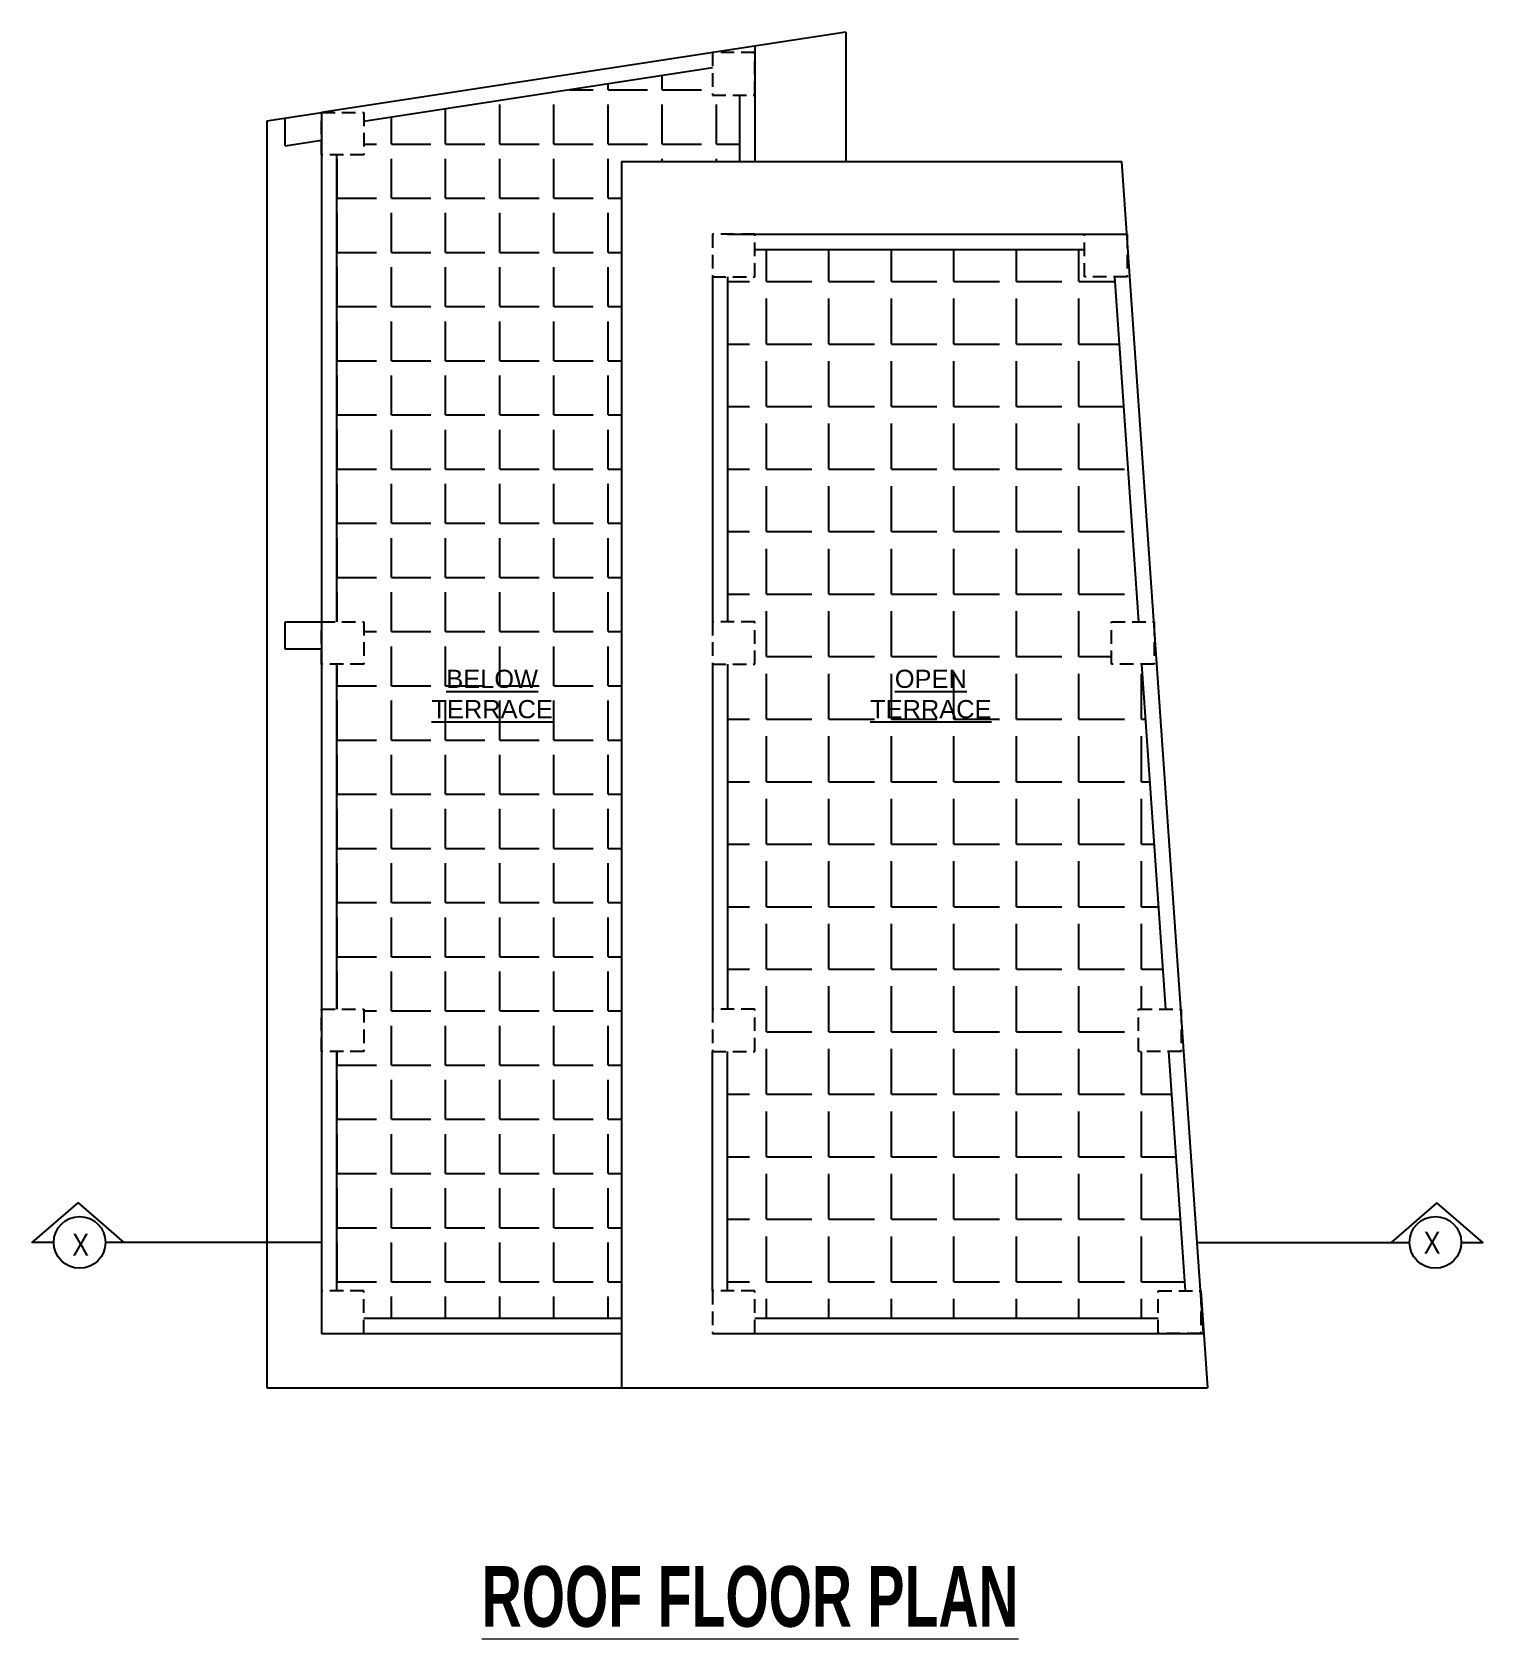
# Model space of a CAD drawing. Header units: inches. Extents: x -5096374 to -5070857, y -3259973 to -3243900.
# Drawn here: x -5089667 to -5089189, y -3258909 to -3258379 of the extents above; entities that cross this region are included whole.
import ezdxf

# ---------------------------------------------------------------- set-up
doc = ezdxf.new("R2010")
doc.units = ezdxf.units.IN
doc.header["$LTSCALE"] = 2
doc.header["$MEASUREMENT"] = 0
doc.linetypes.add('HIDDEN', pattern=[0.375, 0.25, -0.125])
doc.layers.get('0').update_dxf_attribs({"linetype": 'CONTINUOUS'})
doc.layers.add('A-Hatch', color=7, linetype='CONTINUOUS')
doc.layers.add('TEXT', color=181, linetype='CONTINUOUS', lineweight=25)
doc.layers.add('Text-100.w', color=254, linetype='CONTINUOUS', lineweight=9)
doc.styles.add('ARAIL', font='ARIALN.TTF')
doc.styles.add('Arial', font='arial.ttf', dxfattribs={"width": 0.8, "height": 12})
doc.styles.add('arial.', font='arial.ttf')

msp = doc.modelspace()

# ---------------------------------------------------------------- texts
at = {"layer": 'TEXT', "lineweight": -2, "char_height": 6, "width": 127.5059, "attachment_point": 5, "style": 'arial.'}
for s, insert in [('{\\LBELOW \\PTERRACE}', (-5089515.48, -3258597.34)), ('{\\LOPEN\\PTERRACE}', (-5089370.73, -3258597.34))]:
    msp.add_mtext(s, dxfattribs=dict(at, insert=insert))
at = {"layer": 'TEXT', "char_height": 7.2, "style": 'ARAIL'}
for insert, attachment_point in [((-5089648.53, -3258775.39), 3), ((-5089208.06, -3258774.73), 1)]:
    msp.add_mtext_dynamic_manual_height_columns('X', width=125.4648, gutter_width=90, heights=[0], dxfattribs=dict(at, insert=insert, attachment_point=attachment_point))
at = {"layer": 'Text-100.w', "insert": (-5089432.9, -3258885.02), "char_height": 20, "width": 569.1024, "attachment_point": 2, "style": 'Arial'}
msp.add_mtext('\\A1;{\\fArial Narrow|b1|i0|c0|p34;\\L ROOF FLOOR PLAN}', dxfattribs=at)

# ---------------------------------------------------------------- hatches: boundary and pattern name
at = {"layer": 'A-Hatch', "ltscale": 0.5}
h = msp.add_hatch(dxfattribs=at)
h.set_pattern_fill('ANGLE', color=256, scale=65)
h.set_pattern_definition([(0, (0, 0), (0, 17.875), [13, -4.875]), (90, (0, 0), (-17.875, 1e-15), [13, -4.875])])
h.paths.add_polyline_path([(-5089472.82, -3258421.63), (-5089433.82, -3258421.63), (-5089433.82, -3258399.7), (-5089442.82, -3258399.7), (-5089442.82, -3258390.76), (-5089557.82, -3258408.38), (-5089557.82, -3258419.47), (-5089566.82, -3258419.47), (-5089566.82, -3258573.47), (-5089557.82, -3258573.47), (-5089557.82, -3258587.47), (-5089566.82, -3258587.47), (-5089566.82, -3258701.23), (-5089557.82, -3258701.23), (-5089557.82, -3258715.23), (-5089566.82, -3258715.23), (-5089566.82, -3258794.23), (-5089557.82, -3258794.23), (-5089557.82, -3258803.23), (-5089472.82, -3258803.23)])
h.paths.add_polyline_path([(-5089536.88, -3258608.12), (-5089493.83, -3258608.12), (-5089493.83, -3258585.66), (-5089536.88, -3258585.66)], flags=24)
h = msp.add_hatch(dxfattribs=at)
h.set_pattern_fill('ANGLE', color=256, scale=75)
h.set_pattern_definition([(0, (0, 0), (0, 20.625), [15, -5.625]), (90, (0, 0), (-20.625, 1e-15), [15, -5.625])])
h.paths.add_polyline_path([(-5089301.1, -3258587.47), (-5089311.06, -3258587.47), (-5089311.06, -3258573.47), (-5089302.07, -3258573.47), (-5089310.01, -3258459.63), (-5089319.98, -3258459.63), (-5089319.98, -3258450.63), (-5089428.82, -3258450.63), (-5089428.82, -3258459.63), (-5089437.82, -3258459.63), (-5089437.82, -3258573.47), (-5089428.82, -3258573.47), (-5089428.82, -3258587.47), (-5089437.82, -3258587.47), (-5089437.82, -3258701.23), (-5089428.82, -3258701.23), (-5089428.82, -3258715.23), (-5089437.82, -3258715.23), (-5089437.82, -3258794.23), (-5089428.82, -3258794.23), (-5089428.82, -3258803.23), (-5089295.67, -3258803.23), (-5089295.67, -3258794.23), (-5089286.68, -3258794.23), (-5089292.19, -3258715.23), (-5089302.16, -3258715.23), (-5089302.16, -3258701.23), (-5089293.17, -3258701.23)])
h.paths.add_polyline_path([(-5089392.13, -3258608.12), (-5089349.08, -3258608.12), (-5089349.08, -3258585.66), (-5089392.13, -3258585.66)], flags=24)

# ---------------------------------------------------------------- linework, layer by layer
at = {"ltscale": 0.5}
for p, q in [((-5089398.82, -3258378.95), (-5089571.82, -3258405.47)), ((-5089398.82, -3258378.95), (-5089398.82, -3258421.63)), ((-5089428.82, -3258383.55), (-5089428.82, -3258421.63)), ((-5089442.82, -3258390.76), (-5089557.82, -3258408.38)), ((-5089433.82, -3258399.7), (-5089433.82, -3258421.63)), ((-5089589.82, -3258408.23), (-5089571.82, -3258405.47)), ((-5089571.82, -3258405.47), (-5089571.82, -3258573.47)), ((-5089589.82, -3258408.23), (-5089589.82, -3258826.23)), ((-5089583.82, -3258416.42), (-5089583.82, -3258407.31)), ((-5089583.82, -3258416.42), (-5089571.82, -3258414.58)), ((-5089566.82, -3258419.47), (-5089566.82, -3258573.47)), ((-5089472.82, -3258421.63), (-5089472.82, -3258826.23)), ((-5089472.82, -3258421.63), (-5089307.65, -3258421.63)), ((-5089280.7, -3258808.23), (-5089307.65, -3258421.63)), ((-5089437.82, -3258445.63), (-5089428.82, -3258445.63)), ((-5089428.82, -3258445.63), (-5089305.98, -3258445.63)), ((-5089428.82, -3258450.63), (-5089319.98, -3258450.63)), ((-5089442.82, -3258459.63), (-5089442.82, -3258573.47)), ((-5089437.82, -3258459.63), (-5089437.82, -3258573.47)), ((-5089302.07, -3258573.47), (-5089310.01, -3258459.63)), ((-5089583.82, -3258573.47), (-5089571.82, -3258573.47)), ((-5089583.82, -3258582.47), (-5089583.82, -3258573.47)), ((-5089571.82, -3258573.47), (-5089571.82, -3258808.23)), ((-5089571.82, -3258582.47), (-5089583.82, -3258582.47)), ((-5089566.82, -3258587.47), (-5089566.82, -3258701.23)), ((-5089442.82, -3258587.47), (-5089442.82, -3258701.23)), ((-5089437.82, -3258587.47), (-5089437.82, -3258701.23)), ((-5089293.17, -3258701.23), (-5089301.1, -3258587.47)), ((-5089566.82, -3258715.23), (-5089566.82, -3258794.23)), ((-5089566.82, -3258715.23), (-5089566.82, -3258794.23)), ((-5089442.82, -3258794.23), (-5089442.82, -3258715.23)), ((-5089437.82, -3258794.23), (-5089437.82, -3258715.23)), ((-5089286.68, -3258794.23), (-5089292.19, -3258715.23)), ((-5089281.67, -3258794.23), (-5089279.44, -3258826.23)), ((-5089557.82, -3258803.23), (-5089472.82, -3258803.23)), ((-5089428.82, -3258803.23), (-5089295.67, -3258803.23)), ((-5089571.82, -3258808.23), (-5089472.82, -3258808.23)), ((-5089442.82, -3258808.23), (-5089280.7, -3258808.23)), ((-5089589.82, -3258826.23), (-5089279.44, -3258826.23))]:
    msp.add_line(p, q, dxfattribs=at)
at = {"linetype": 'HIDDEN', "ltscale": 9}
for points in [[(-5089428.82, -3258385.7), (-5089442.82, -3258385.7), (-5089442.82, -3258399.7), (-5089428.82, -3258399.7)], [(-5089571.82, -3258405.47), (-5089557.82, -3258405.47), (-5089557.82, -3258419.47), (-5089571.82, -3258419.47)], [(-5089428.82, -3258445.63), (-5089442.82, -3258445.63), (-5089442.82, -3258459.63), (-5089428.82, -3258459.63)], [(-5089319.98, -3258445.63), (-5089305.98, -3258445.63), (-5089305.98, -3258459.63), (-5089319.98, -3258459.63)], [(-5089571.82, -3258573.47), (-5089557.82, -3258573.47), (-5089557.82, -3258587.47), (-5089571.82, -3258587.47)], [(-5089428.82, -3258573.47), (-5089442.82, -3258573.47), (-5089442.82, -3258587.47), (-5089428.82, -3258587.47)], [(-5089311.06, -3258573.47), (-5089297.06, -3258573.47), (-5089297.06, -3258587.47), (-5089311.06, -3258587.47)], [(-5089571.82, -3258701.23), (-5089557.82, -3258701.23), (-5089557.82, -3258715.23), (-5089571.82, -3258715.23)], [(-5089428.82, -3258701.23), (-5089442.82, -3258701.23), (-5089442.82, -3258715.23), (-5089428.82, -3258715.23)], [(-5089302.16, -3258701.23), (-5089288.16, -3258701.23), (-5089288.16, -3258715.23), (-5089302.16, -3258715.23)], [(-5089557.82, -3258794.23), (-5089571.82, -3258794.23), (-5089571.82, -3258808.23), (-5089557.82, -3258808.23)], [(-5089428.82, -3258794.23), (-5089442.82, -3258794.23), (-5089442.82, -3258808.23), (-5089428.82, -3258808.23)], [(-5089295.67, -3258794.23), (-5089281.67, -3258794.23), (-5089281.67, -3258808.23), (-5089295.67, -3258808.23)]]:
    msp.add_lwpolyline(points, close=True, dxfattribs=at)
at = {"layer": 'TEXT'}
for points in [[(-5089660.15, -3258778.23), (-5089667.29, -3258778.23), (-5089652.15, -3258765.14), (-5089637.01, -3258778.23)], [(-5089195.69, -3258778.23), (-5089188.55, -3258778.23), (-5089203.69, -3258765.14), (-5089218.83, -3258778.23)], [(-5089571.82, -3258778.23), (-5089643.08, -3258778.23)], [(-5089282.79, -3258778.23), (-5089212.76, -3258778.23)]]:
    msp.add_lwpolyline(points, dxfattribs=at)
for centre in [(-5089651.62, -3258778.23), (-5089204.22, -3258778.23)]:
    msp.add_circle(centre, 8.53, dxfattribs=at)

msp.set_redraw_order([(e.dxf.handle, doc.entitydb.next_handle()) for e in msp.query("TEXT MTEXT ATTDEF DIMENSION ARC_DIMENSION")])  # texts and dimensions are drawn at this point

doc.saveas('drawing.dxf')
